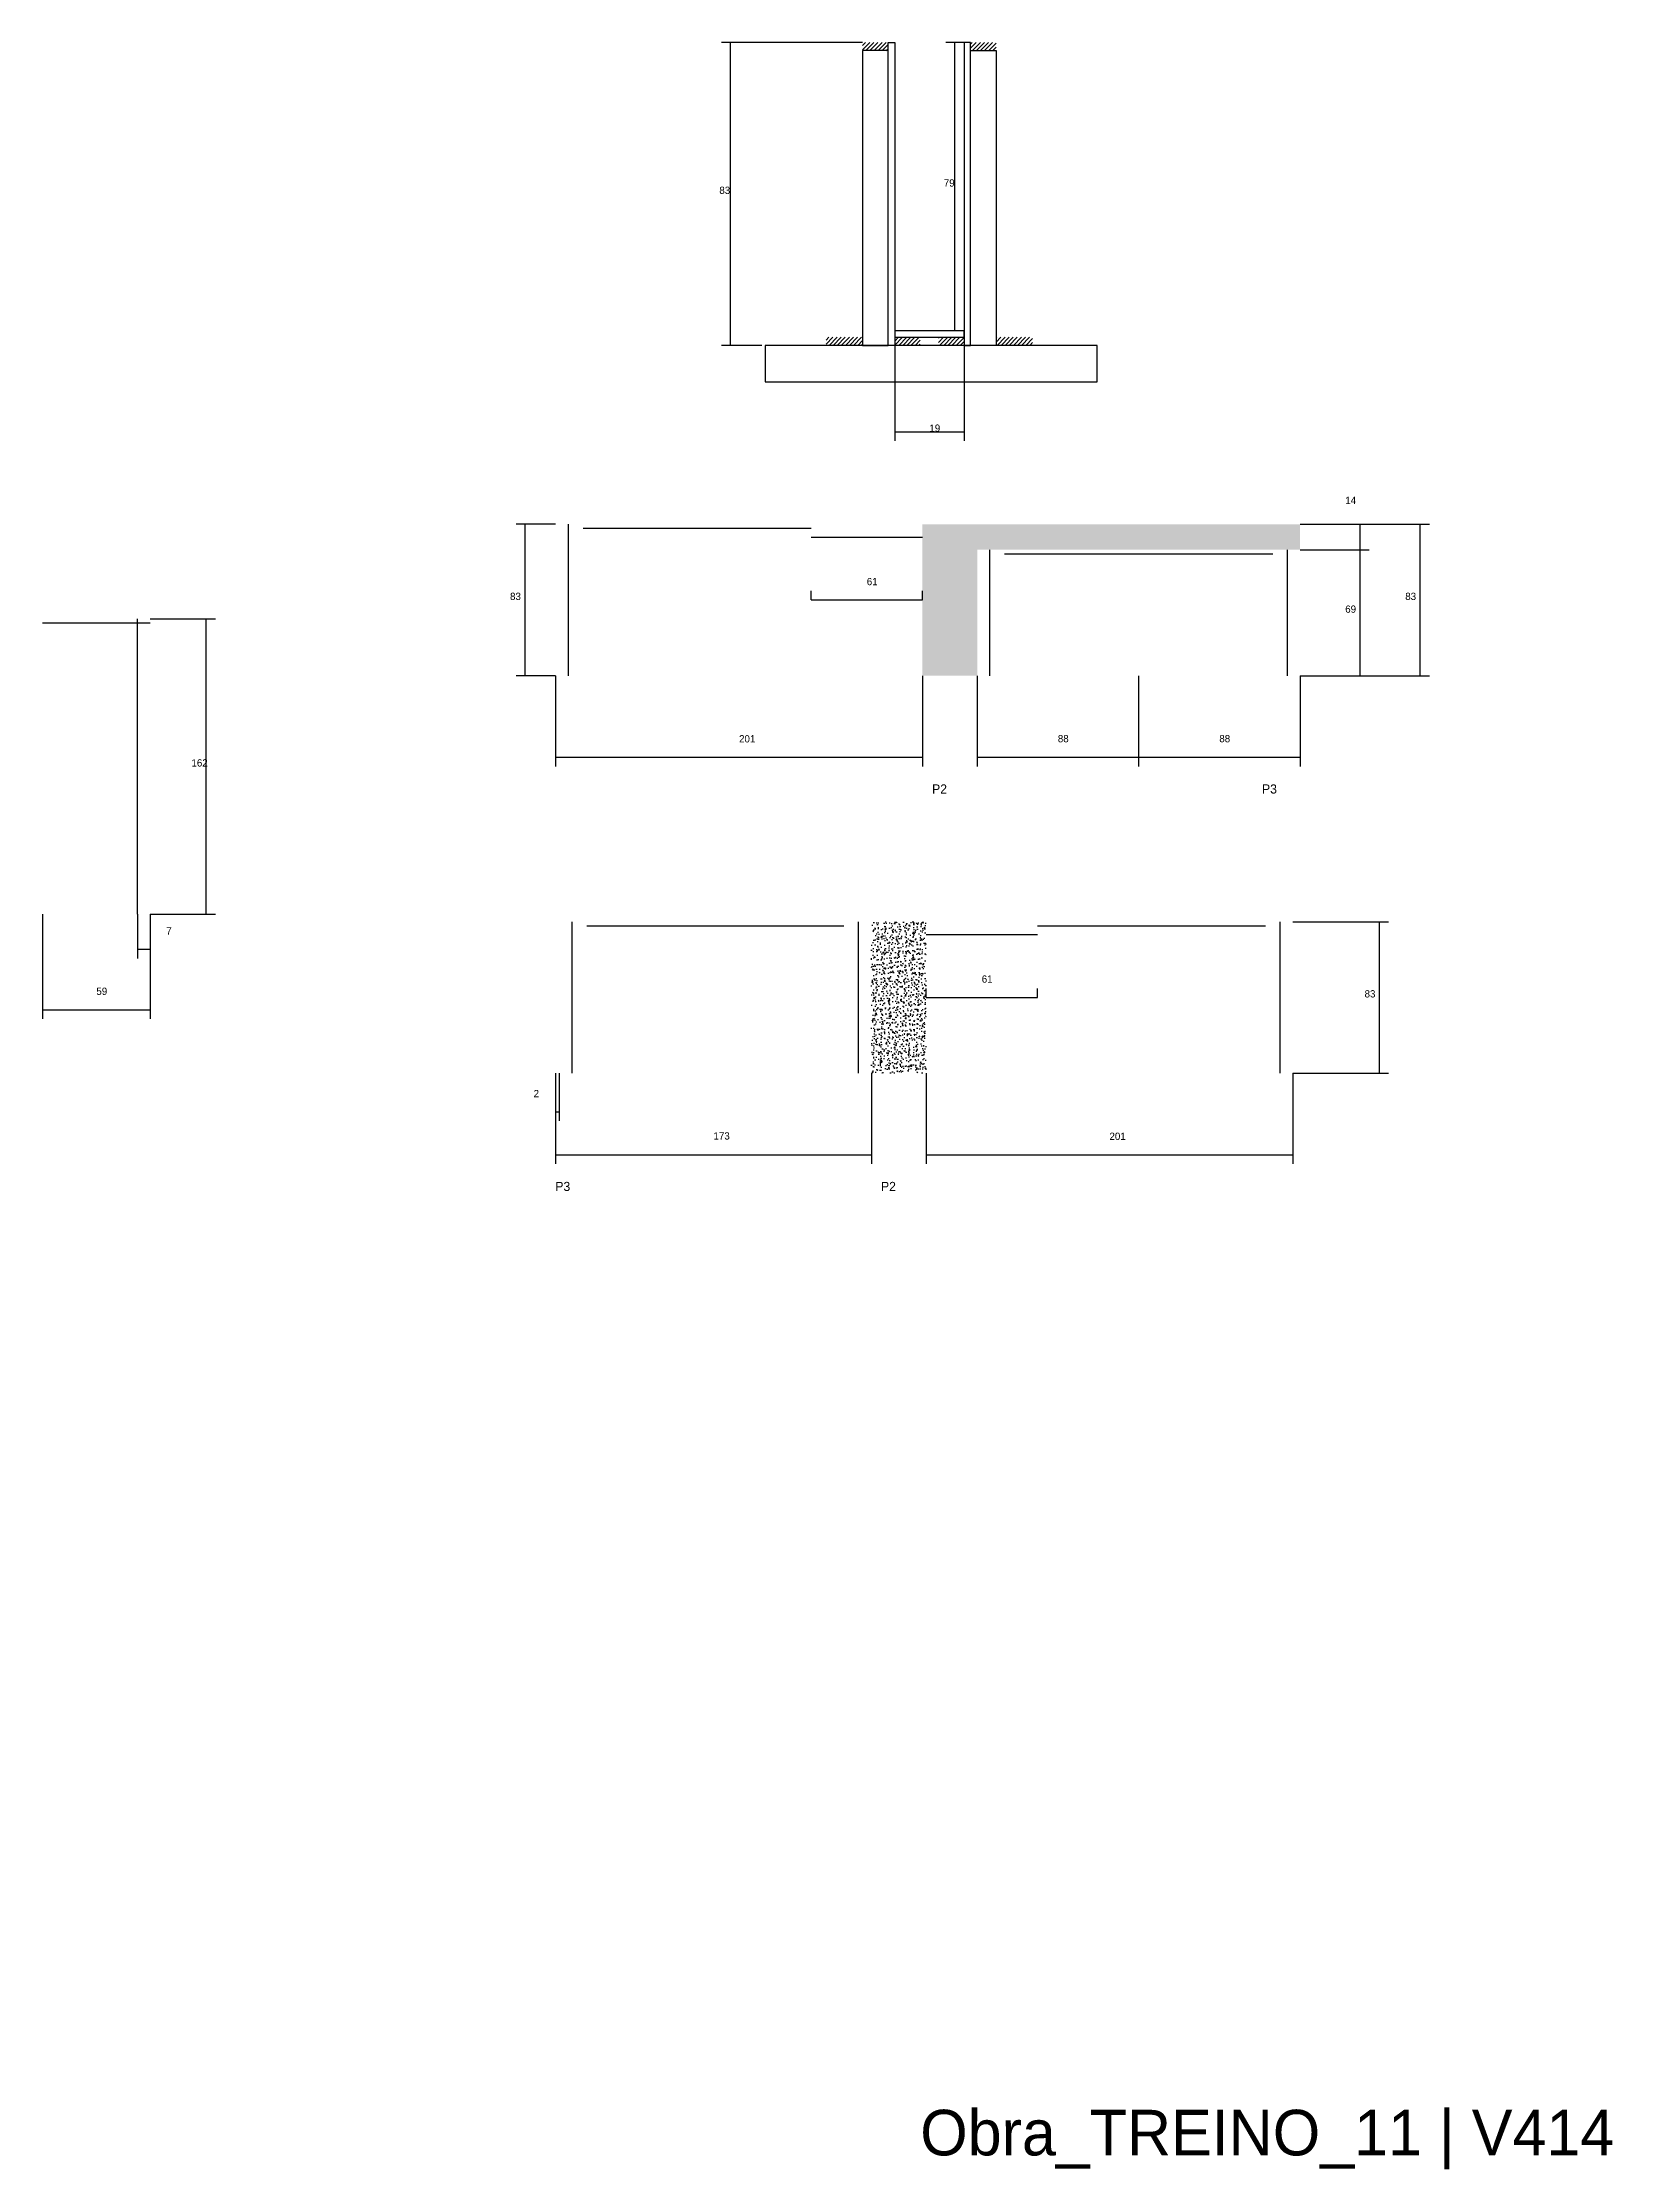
# Model space of a CAD drawing. Header units: metres. Extents: x -2848 to 22762, y -49062 to 1016.
# Drawn here: x 15519 to 16379, y -45218 to -44052 of the extents above; entities that cross this region are included whole.
import ezdxf

# ---------------------------------------------------------------- set-up
doc = ezdxf.new("R2010")
doc.units = ezdxf.units.M
for name, color, linetype in [('COTA', 4, 'Continuous'), ('LABEL_ID', 3, 'Continuous'), ('Madeira', 126, 'Continuous'), ('NOMENCLATURA', 7, 'Continuous'), ('Painéis', 200, 'Continuous'), ('SARR_2.2x10', 40, 'Continuous'), ('SARR_2.2x7', 40, 'Continuous'), ('SARR_3.5x7', 81, 'Continuous')]:
    doc.layers.add(name, color=color, linetype=linetype)

msp = doc.modelspace()

# ---------------------------------------------------------------- texts
at = {"layer": 'COTA'}
for s, p in [('83', (15889.9, -44134.7)), ('79', (16012.9, -44130.7)), ('19', (16005, -44265.1)), ('14', (16232.9, -44304.7)), ('83', (15775.2, -44357.3)), ('61', (15970.7, -44349.2)), ('83', (16265.8, -44357.3)), ('69', (16232.9, -44364.3)), ('201', (15900.7, -44435.4)), ('88', (16075.4, -44435.3)), ('88', (16163.9, -44435.3)), ('162', (15600.6, -44448.6)), ('7', (15586.8, -44540.7)), ('61', (16033.7, -44567.1)), ('59', (15548.5, -44573.8)), ('83', (16243.5, -44575.2)), ('2', (15788.1, -44629.9)), ('173', (15886.7, -44653.1)), ('201', (16103.7, -44653.3))]:
    msp.add_text(s, height=4, dxfattribs=at).set_placement(p)
at = {"layer": 'LABEL_ID'}
msp.add_text('Obra_TREINO_11 | V414', height=25, dxfattribs=at).set_placement((16000, -45210))
at = {"layer": 'NOMENCLATURA'}
for s, p in [('P2', (16006.5, -44463.4)), ('P3', (16187.3, -44463.4)), ('P3', (15800, -44681.3)), ('P2', (15978.5, -44681.3))]:
    msp.add_text(s, height=5, dxfattribs=at).set_placement(p)

# ---------------------------------------------------------------- hatches: boundary and pattern name
at = {"layer": 'COTA'}
h = msp.add_hatch(dxfattribs=at)
h.set_pattern_fill('AR-CONC', scale=0.03)
h.paths.add_polyline_path([(16001.2, -44398.8), (16031.2, -44398.8), (16031.2, -44329.8), (16208.2, -44329.8), (16208.2, -44315.8), (16001.2, -44315.8)])
h = msp.add_hatch(dxfattribs=at)
h.set_pattern_fill('AR-CONC', scale=0.03)
h.paths.add_polyline_path([(16003.2, -44533.7), (15973.2, -44533.7), (15973.2, -44616.7), (16003.2, -44616.7)])
at = {"layer": 'SARR_2.2x10'}
h = msp.add_hatch(dxfattribs=at)
h.set_pattern_fill('ANSI31', scale=0.5)
h.paths.add_polyline_path([(15948.4, -44213.3), (15948.4, -44217.7), (15968.4, -44217.7), (15968.4, -44213.3)])
h = msp.add_hatch(dxfattribs=at)
h.set_pattern_fill('ANSI31', scale=0.5)
h.paths.add_polyline_path([(16041.6, -44213.3), (16041.6, -44217.7), (16061.6, -44217.7), (16061.6, -44213.3)])
at = {"layer": 'SARR_2.2x7'}
h = msp.add_hatch(dxfattribs=at)
h.set_pattern_fill('ANSI31', scale=0.5)
h.paths.add_polyline_path([(15982.4, -44051.7), (15982.4, -44056.1), (15968.4, -44056.1), (15968.4, -44051.7)])
h = msp.add_hatch(dxfattribs=at)
h.set_pattern_fill('ANSI31', scale=0.5)
h.paths.add_polyline_path([(16027.6, -44051.7), (16027.6, -44056.1), (16041.6, -44056.1), (16041.6, -44051.7)])
h = msp.add_hatch(dxfattribs=at)
h.set_pattern_fill('ANSI31', scale=0.5)
h.paths.add_polyline_path([(16000, -44217.7), (16000, -44213.3), (16000, -44213.3), (15986, -44213.3), (15986, -44213.3), (15986, -44217.7), (15986, -44217.7), (16000, -44217.7)])
h = msp.add_hatch(dxfattribs=at)
h.set_pattern_fill('ANSI31', scale=0.5)
h.paths.add_polyline_path([(16010, -44213.3), (16010, -44217.7), (16010, -44217.7), (16024, -44217.7), (16024, -44217.7), (16024, -44213.3), (16024, -44213.3), (16010, -44213.3)])

# ---------------------------------------------------------------- linework, layer by layer
at = {"layer": 'COTA'}
for p, q in [((15968.4, -44051.7), (15891.1, -44051.7)), ((15896.1, -44217.7), (15896.1, -44051.7)), ((16024, -44051.7), (16014, -44051.7)), ((16019, -44209.7), (16019, -44051.7)), ((16024, -44209.7), (16014, -44209.7)), ((15913.2, -44217.7), (15891.1, -44217.7)), ((15986, -44217.7), (15986, -44270.1)), ((16024, -44217.7), (16024, -44270.1)), ((15986, -44265.1), (16024, -44265.1)), ((15800.2, -44315.8), (15778.5, -44315.8)), ((15783.5, -44398.8), (15783.5, -44315.8)), ((16208.2, -44315.8), (16279, -44315.8)), ((16208.2, -44315.8), (16246, -44315.8)), ((16241, -44329.8), (16241, -44315.8)), ((16274, -44398.8), (16274, -44315.8)), ((16208.2, -44329.8), (16246, -44329.8)), ((16208.2, -44329.8), (16246, -44329.8)), ((16241, -44398.8), (16241, -44329.8)), ((15940.2, -44357.3), (15940.2, -44352.3)), ((16001.2, -44357.3), (16001.2, -44352.3)), ((15940.2, -44357.3), (16001.2, -44357.3)), ((15578, -44367.6), (15613.7, -44367.6)), ((15608.7, -44529.6), (15608.7, -44367.6)), ((15800.2, -44398.8), (15778.5, -44398.8)), ((15800.2, -44398.8), (15800.2, -44448.5)), ((16001.2, -44398.8), (16001.2, -44448.5)), ((16031.2, -44398.8), (16031.2, -44448.5)), ((16119.7, -44398.8), (16119.7, -44448.5)), ((16119.7, -44398.8), (16119.7, -44448.5)), ((16208.2, -44398.8), (16246, -44398.8)), ((16208.2, -44398.8), (16279, -44398.8)), ((16208.2, -44398.8), (16208.2, -44448.5)), ((15800.2, -44443.5), (16001.2, -44443.5)), ((16031.2, -44443.5), (16119.7, -44443.5)), ((16119.7, -44443.5), (16208.2, -44443.5)), ((15519, -44529.6), (15519, -44587)), ((15571, -44529.6), (15571, -44553.8)), ((15578, -44529.6), (15613.7, -44529.6)), ((15578, -44529.6), (15578, -44587)), ((15578, -44529.6), (15578, -44553.8)), ((16204.2, -44533.7), (16256.7, -44533.7)), ((16251.7, -44616.7), (16251.7, -44533.7)), ((15571, -44548.8), (15578, -44548.8)), ((16003.2, -44575.2), (16003.2, -44570.2)), ((16003.2, -44575.2), (16064.2, -44575.2)), ((16064.2, -44575.2), (16064.2, -44570.2)), ((15519, -44582), (15578, -44582)), ((15800.2, -44616.7), (15800.2, -44666.4)), ((15800.2, -44616.7), (15800.2, -44642.9)), ((15802.2, -44616.7), (15802.2, -44642.9)), ((15973.2, -44616.7), (15973.2, -44666.4)), ((16003.2, -44616.7), (16003.2, -44666.4)), ((16204.2, -44616.7), (16204.2, -44666.4)), ((16204.2, -44616.7), (16256.7, -44616.7)), ((15800.2, -44637.9), (15802.2, -44637.9)), ((15800.2, -44661.4), (15973.2, -44661.4)), ((16003.2, -44661.4), (16204.2, -44661.4))]:
    msp.add_line(p, q, dxfattribs=at)
at = {"layer": 'Madeira'}
msp.add_lwpolyline([(15915, -44237.7), (16096.9, -44237.7), (16096.9, -44217.7), (15915, -44217.7)], close=True, dxfattribs=at)
at = {"layer": 'Painéis'}
for points in [[(15982.4, -44217.7), (15982.4, -44051.7), (15986, -44051.7), (15986, -44217.7)], [(16027.6, -44217.7), (16027.6, -44051.7), (16024, -44051.7), (16024, -44217.7)], [(16024, -44209.7), (15986, -44209.7), (15986, -44213.3), (16024, -44213.3)]]:
    msp.add_lwpolyline(points, close=True, dxfattribs=at)
at = {"layer": 'SARR_2.2x7'}
for p, q in [((15807.2, -44398.8), (15807.2, -44315.8)), ((15815.2, -44318), (15940.2, -44318)), ((15940.2, -44322.8), (16001.2, -44322.8)), ((16038.2, -44398.8), (16038.2, -44329.8)), ((16201.2, -44398.8), (16201.2, -44329.8)), ((16046.2, -44332), (16119.7, -44332)), ((16119.7, -44332), (16193.2, -44332)), ((15519, -44369.8), (15578, -44369.8)), ((15571, -44529.6), (15571, -44367.6)), ((15809.2, -44616.7), (15809.2, -44533.7)), ((15817.2, -44535.9), (15958.2, -44535.9)), ((15966.2, -44616.7), (15966.2, -44533.7)), ((16003.2, -44540.7), (16064.2, -44540.7)), ((16064.2, -44535.9), (16189.2, -44535.9)), ((16197.2, -44616.7), (16197.2, -44533.7))]:
    msp.add_line(p, q, dxfattribs=at)
at = {"layer": 'SARR_3.5x7'}
for points in [[(15982.4, -44056.1), (15968.4, -44056.1), (15968.4, -44217.7), (15982.4, -44217.7)], [(16027.6, -44056.1), (16041.6, -44056.1), (16041.6, -44217.7), (16027.6, -44217.7)]]:
    msp.add_lwpolyline(points, close=True, dxfattribs=at)

msp.set_redraw_order([(e.dxf.handle, doc.entitydb.next_handle()) for e in msp.query("TEXT MTEXT ATTDEF DIMENSION ARC_DIMENSION")])  # texts and dimensions are drawn at this point

doc.saveas('drawing.dxf')
